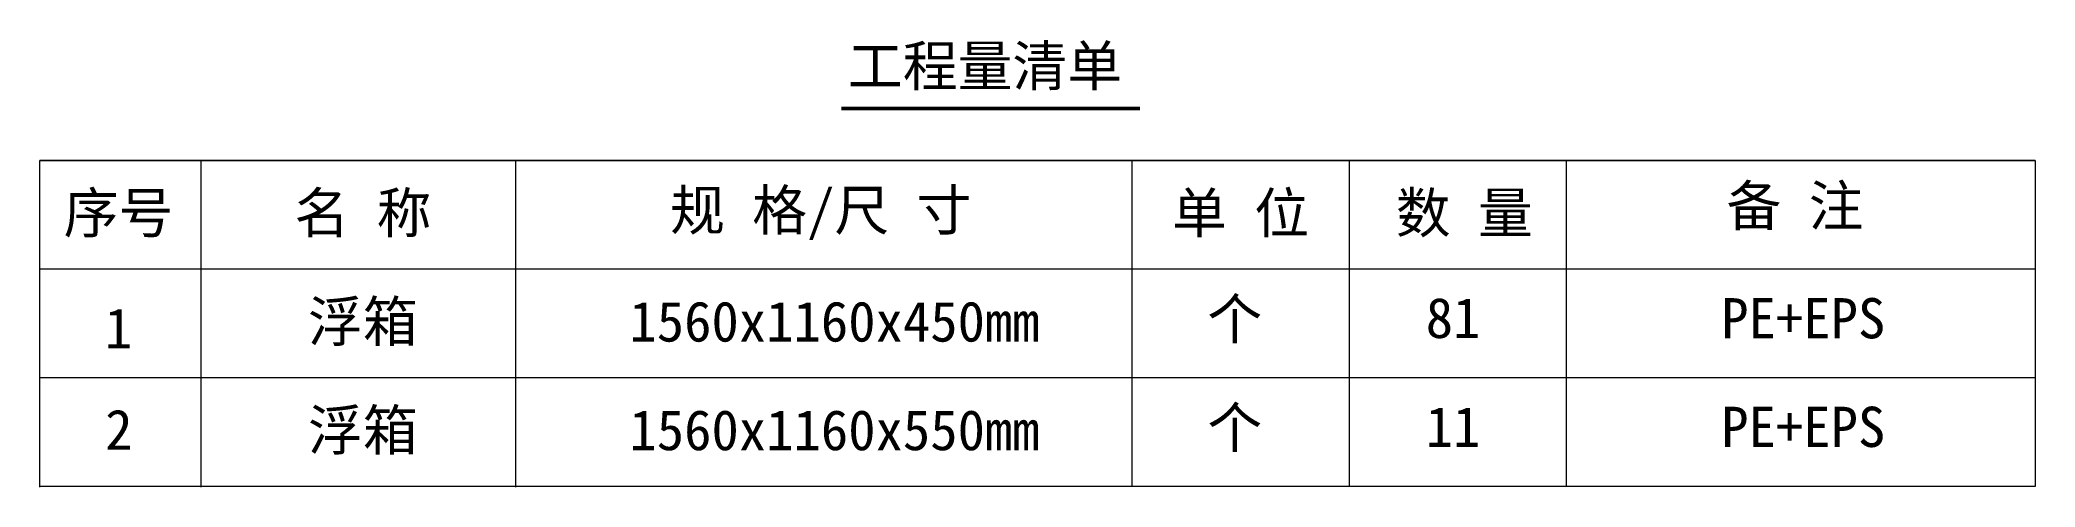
# Model space of a CAD drawing. Header units: millimetres. Extents: x 11827 to 862553, y 15071 to 134256.
# Drawn here: x 539564 to 584234, y 26384 to 36390 of the extents above; entities that cross this region are included whole.
import ezdxf
from ezdxf.enums import TextEntityAlignment as Align

# ---------------------------------------------------------------- set-up
doc = ezdxf.new("R2010")
doc.units = ezdxf.units.MM
doc.layers.add('文本', color=3, linetype='Continuous', lineweight=13)
doc.styles.add('宋体', font='')
doc.styles.get('宋体').set_extended_font_data('SimSun')

msp = doc.modelspace()

# ---------------------------------------------------------------- texts
at = {"layer": '文本', "style": '宋体'}
msp.add_text('工程量清单', height=900, dxfattribs=at).set_placement((557655.12, 35809.24), align=Align.MIDDLE_LEFT)
for s, p in [('序号', (541324.23, 32538.27)), ('名 称', (546796.15, 32538.27)), ('规 格/尺 寸', (557045.81, 32538.27)), ('单 位', (566446.51, 32538.27)), ('数 量', (571454.21, 32538.27)), ('备 注', (578858.47, 32699.01)), ('浮箱', (546794.36, 30107.97)), ('1560x1160x450mm ', (557660.6, 30082.66)), ('个', (566315.35, 30162.65)), ('81', (571203.44, 30162.65)), ('PE+EPS', (579042.87, 30162.65)), ('1', (541322.44, 29936.73)), ('浮箱', (546794.36, 27677.46)), ('个', (566315.35, 27732.13)), ('11', (571203.44, 27732.13)), ('PE+EPS', (579042.87, 27732.13)), ('2', (541331.86, 27669.23)), ('1560x1160x550mm ', (557660.6, 27652.14))]:
    msp.add_text(s, height=900, dxfattribs=at).set_placement(p, align=Align.MIDDLE)

# ---------------------------------------------------------------- linework, layer by layer
at = {"layer": '文本'}
for p, q in [((584233.56, 33690.46), (539563.78, 33690.46)), ((543163.36, 33690.46), (543163.36, 26383.85)), ((550213, 33690.46), (550213, 26383.85)), ((564013.35, 33690.46), (564013.35, 26398.92)), ((568873.32, 33690.46), (568873.32, 26398.92)), ((573733.28, 33690.46), (573733.28, 26398.92)), ((584233.56, 31259.95), (539563.78, 31259.95)), ((543163.36, 28829.44), (539563.78, 28829.44)), ((584233.56, 28829.44), (543163.36, 28829.44)), ((543163.36, 26398.92), (539563.78, 26398.92)), ((584233.56, 26398.92), (543163.36, 26398.92))]:
    msp.add_line(p, q, dxfattribs=at)
at = {"layer": '文本', "const_width": 81}
msp.add_lwpolyline([(557506, 34855.24), (564195.41, 34855.24)], dxfattribs=at)
at = {"layer": '文本'}
msp.add_lwpolyline([(539563.78, 26383.85), (539563.78, 33690.46), (584233.56, 33690.46), (584233.56, 26398.92)], dxfattribs=at)

msp.set_redraw_order([(e.dxf.handle, doc.entitydb.next_handle()) for e in msp.query("TEXT MTEXT ATTDEF DIMENSION ARC_DIMENSION")])  # texts and dimensions are drawn at this point

doc.saveas('drawing.dxf')
